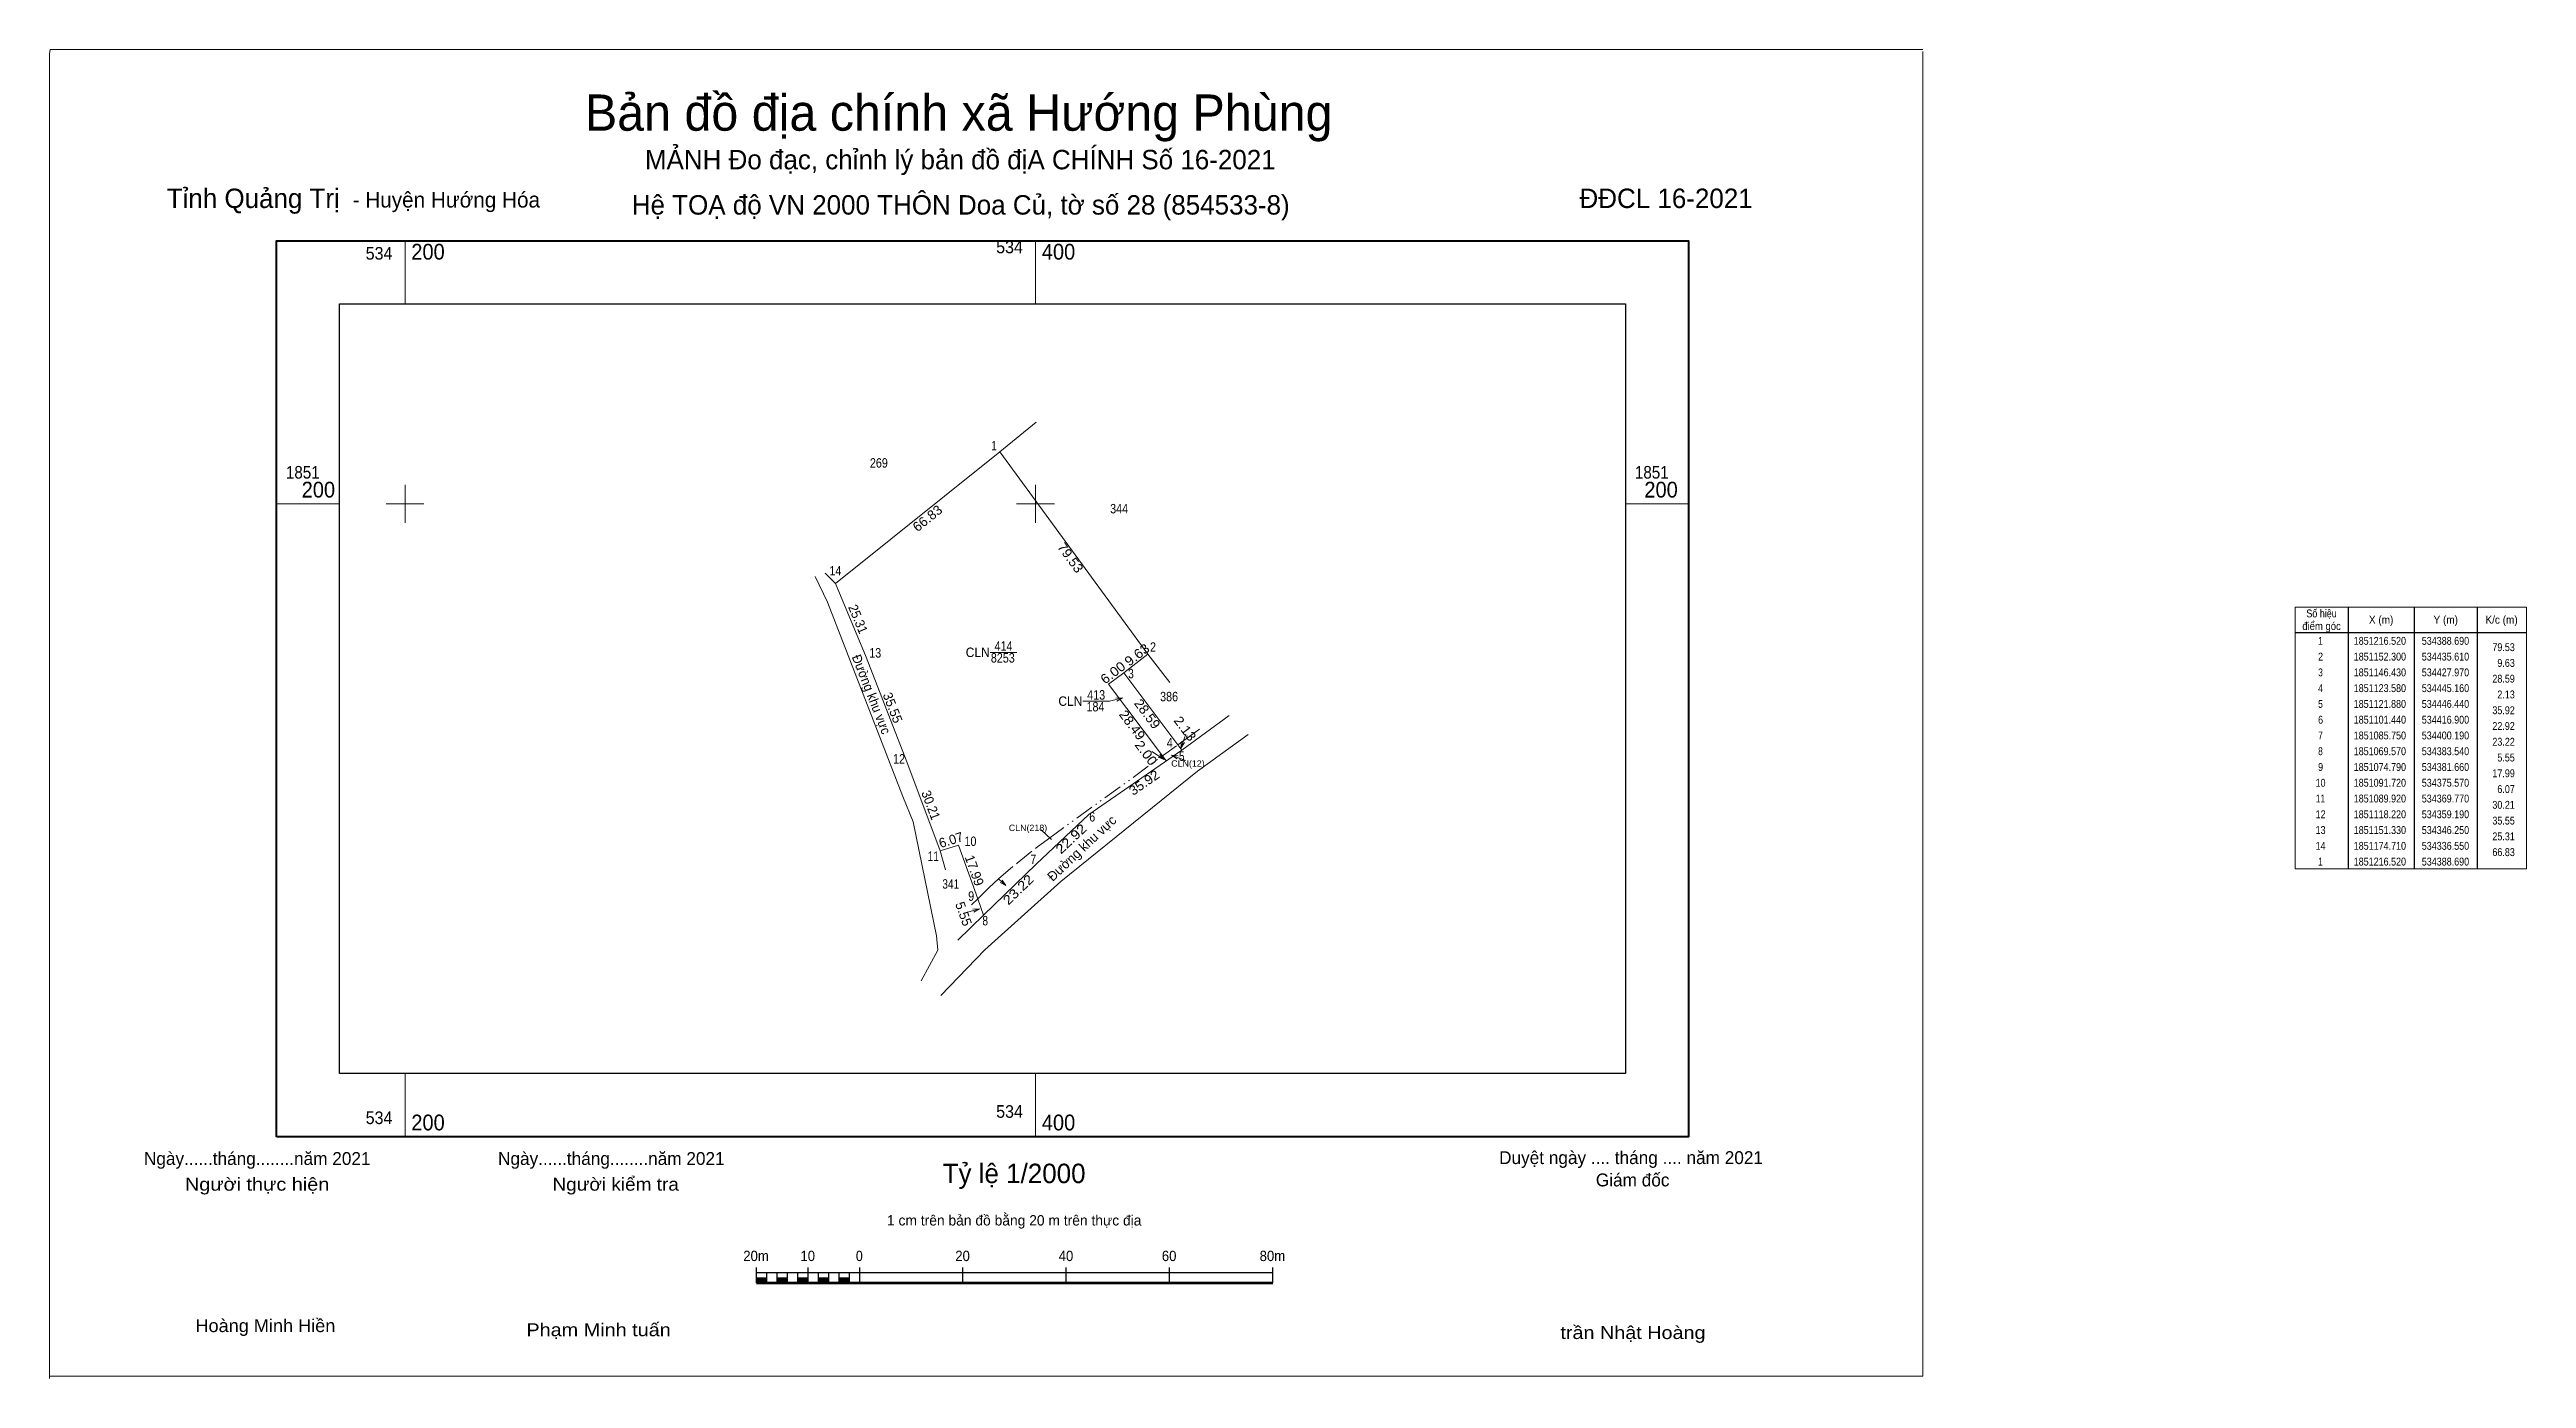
# Model space of a CAD drawing. Header units: metres. Extents: x 533148 to 534873, y 1850923 to 1851835.
# Drawn here: x 534087 to 534873, y 1850923 to 1851344 of the extents above; entities that cross this region are included whole.
import ezdxf
from ezdxf.enums import TextEntityAlignment as Align

# ---------------------------------------------------------------- set-up
doc = ezdxf.new("R2010")
doc.units = ezdxf.units.M
doc.header["$LTSCALE"] = 1.2
doc.linetypes.add('DASH_DOUBLE_DOT', pattern=[9.2, 5, -1.2, 0.3, -1.2, 0.3, -1.2])
doc.linetypes.add('MEDIUM_DASHED', pattern=[4.5, 3, -1.5])
for name, color, linetype, lineweight in [('1', 7, 'Continuous', 13), ('10', 7, 'Continuous', 13), ('11', 7, 'Continuous', 13), ('13', 7, 'Continuous', 13), ('2', 7, 'Continuous', 25), ('29', 7, 'Continuous', 13), ('4', 7, 'Continuous', 13), ('54', 7, 'Continuous', 13), ('63', 7, 'Continuous', 13)]:
    doc.layers.add(name, color=color, linetype=linetype, lineweight=lineweight)

msp = doc.modelspace()

# ---------------------------------------------------------------- texts
at = {"layer": '13'}
for s, height, width, p in [('414', 3, 0.85, (534389.85, 1851153.39)), ('8253', 3, 0.85, (534389.63, 1851149.66)), ('413', 3, 0.85, (534419.245, 1851137.91)), ('184', 3, 0.85, (534419.02, 1851134.18)), ('CLN(12)', 2, 1.05, (534448.36, 1851116.67)), ('CLN(218)', 2, 1.05, (534397.62, 1851096.26))]:
    msp.add_text(s, height=height, dxfattribs=dict(at, width=width)).set_placement(p, align=Align.CENTER)
at = {"layer": '13', "width": 0.95}
for p in [(534385.49, 1851151.42), (534414.88, 1851135.94)]:
    msp.add_text('CLN', height=3, dxfattribs=at).set_placement(p, align=Align.RIGHT)
at = {"layer": '2'}
for s, height, p in [('Bản đồ địa chính xã Hướng Phùng', 11.48, (534375.635, 1851318.32)), ('MẢNH Đo đạc, chỉnh lý bản đồ địA CHÍNH Số 16-2021', 6.16, (534376.14, 1851306.08)), ('Hệ TOẠ độ VN 2000 THÔN Doa Củ, tờ số 28 (854533-8)', 6.16, (534376.285, 1851291.72)), ('Ngày......tháng........năm 2021', 4.08, (534153.125, 1850990.36)), ('Ngày......tháng........năm 2021', 4.08, (534265.445, 1850990.36)), ('Tỷ lệ 1/2000', 6.16, (534393.215, 1850984.6)), ('Duyệt ngày .... tháng .... năm 2021', 4.08, (534588.915, 1850990.64)), ('Giám đốc', 4.08, (534589.425, 1850983.56)), ('1 cm trên bản đồ bằng 20 m trên thực địa', 3.28, (534393.25, 1850971.16))]:
    msp.add_text(s, height=height, dxfattribs=at).set_placement(p, align=Align.CENTER)
for s, height, p in [('Tỉnh Quảng Trị ', 6.156, (534124.42, 1851293.8)), ('- Huyện Hướng Hóa', 4.912, (534183.38, 1851293.96))]:
    msp.add_text(s, height=height, dxfattribs=at).set_placement(p)
msp.add_text('ĐĐCL 16-2021', height=6.16, dxfattribs=at).set_placement((534627.51, 1851293.8), align=Align.RIGHT)
for s, height, width, p in [('Người thực hiện', 4.094, 1.15, (534153.085, 1850982.2)), ('Người kiểm tra', 4.094, 1.1, (534266.82, 1850982.2)), ('20m', 3.275, 0.95, (534311.35, 1850959.88)), ('10', 3.275, 0.95, (534327.75, 1850959.88)), ('0', 3.275, 0.9, (534344.115, 1850959.88)), ('20', 3.275, 0.95, (534376.87, 1850959.88)), ('40', 3.275, 0.95, (534409.67, 1850959.88)), ('60', 3.275, 0.95, (534442.39, 1850959.88)), ('80m', 3.275, 0.95, (534475.15, 1850959.88)), ('Hoàng Minh Hiền', 4.09, 1.05, (534155.715, 1850937.36)), ('Phạm Minh tuấn', 4.09, 1.15, (534261.4, 1850936.05)), ('trần Nhật Hoàng', 4.08, 1.15, (534589.52, 1850935.16))]:
    msp.add_text(s, height=height, dxfattribs=dict(at, width=width)).set_placement(p, align=Align.CENTER)
at = {"layer": '4'}
for s, width, p in [(' 1', 0.75, (534387.67, 1851216.92)), (' 14', 0.85, (534338.41, 1851177.28)), (' 13', 0.85, (534351.05, 1851151.24)), (' 2', 0.85, (534438.22, 1851153.09)), (' 3', 0.8, (534431.17, 1851144.67)), (' 4', 0.85, (534443.55, 1851122.79)), (' 12', 0.85, (534358.61, 1851117.64)), (' 5', 0.8, (534447.29, 1851118.48)), (' 6', 0.85, (534418.95, 1851099.27)), (' 10', 0.85, (534381.26, 1851091.5)), (' 11', 0.8, (534369.37, 1851086.77)), (' 7', 0.8, (534400.19, 1851085.75)), (' 9', 0.85, (534380.54, 1851074.13)), (' 8', 0.8, (534384.94, 1851066.32))]:
    msp.add_text(s, height=3, dxfattribs=dict(at, width=width)).set_placement(p, align=Align.RIGHT)
for s, width, p in [('269', 0.85, (534350.315, 1851211.47)), ('344', 0.85, (534426.53, 1851196.97)), ('386', 0.85, (534442.37, 1851137.38)), ('341', 0.8, (534373.12, 1851077.96))]:
    msp.add_text(s, height=3, dxfattribs=dict(at, width=width)).set_placement(p, align=Align.CENTER)
for s, rotation, width, p in [('66.83', 38.725, 1.05, (534366.667, 1851194.239)), ('79.53', 306.152, 1.05, (534409.871, 1851182.01)), ('25.31', 292.533, 0.95, (534342.346, 1851162.89)), ('Đường khu vực', 291.346, 0.95, (534346.534, 1851139.056)), ('6.00', 37.536, 1.1, (534425.456, 1851145.283)), ('9.63', 37.536, 1.1, (534433.096, 1851150.939)), ('28.49', 306.954, 1.05, (534429.476, 1851128.962)), ('28.59', 306.954, 1.05, (534434.266, 1851132.502)), ('2.13', 306.978, 1.1, (534446.24, 1851127.827)), ('2.00', 306.978, 1.1, (534433.883, 1851120.107)), ('35.92', 34.681, 1.05, (534435.317, 1851110.35)), ('30.21', 290.498, 0.95, (534365.385, 1851103.955)), ('22.92', 43.197, 1.15, (534412.313, 1851092.697)), ('23.22', 44.18, 1.15, (534395.57, 1851076.592))]:
    msp.add_text(s, height=3, rotation=rotation, dxfattribs=dict(at, width=width)).set_placement(p, align=Align.CENTER)
for s, rotation, p in [('35.55', 291.346, (534353.3, 1851134.806)), ('6.07', 17.241, (534373.64, 1851091.984)), ('Đường khu vực', 43.197, (534415.698, 1851089.683)), ('17.99', 289.784, (534379.202, 1851083.248)), ('5.55', 289.807, (534375.788, 1851069.468))]:
    msp.add_text(s, height=3, rotation=rotation, dxfattribs=at).set_placement(p, align=Align.CENTER)
at = {"layer": '63'}
for s, height, width, p in [('200', 5, 0.95, (534202, 1851277.44)), ('400', 5, 0.95, (534402, 1851277.44)), ('1851', 4, 0.9, (534162.22, 1851208)), ('1851', 4, 0.9, (534162.22, 1851208)), ('1851', 4, 0.9, (534590.14, 1851208)), ('1851', 4, 0.9, (534590.14, 1851208)), ('200', 5, 0.95, (534167.22, 1851202)), ('200', 5, 0.95, (534593.14, 1851202)), ('200', 5, 0.95, (534202, 1851001.32)), ('400', 5, 0.95, (534402, 1851001.32))]:
    msp.add_text(s, height=height, dxfattribs=dict(at, width=width)).set_placement(p)
for s, height, width, p in [('534', 4, 0.95, (534396, 1851279.44)), ('534', 4, 0.95, (534196, 1851277.44)), ('79.53', 2.5, 0.85, (534869.25, 1851153.3)), ('9.63', 2.5, 0.85, (534869.25, 1851148.3)), ('28.59', 2.5, 0.85, (534869.25, 1851143.3)), ('2.13', 2.5, 0.85, (534869.25, 1851138.3)), ('35.92', 2.5, 0.85, (534869.25, 1851133.3)), ('22.92', 2.5, 0.85, (534869.25, 1851128.3)), ('23.22', 2.5, 0.85, (534869.25, 1851123.3)), ('5.55', 2.5, 0.85, (534869.25, 1851118.3)), ('17.99', 2.5, 0.85, (534869.25, 1851113.3)), ('6.07', 2.5, 0.85, (534869.25, 1851108.3)), ('30.21', 2.5, 0.85, (534869.25, 1851103.3)), ('35.55', 2.5, 0.85, (534869.25, 1851098.3)), ('25.31', 2.5, 0.85, (534869.25, 1851093.3)), ('66.83', 2.5, 0.85, (534869.25, 1851088.3)), ('534', 4, 0.95, (534196, 1851003.32)), ('534', 4, 0.95, (534396, 1851005.32))]:
    msp.add_text(s, height=height, dxfattribs=dict(at, width=width)).set_placement(p, align=Align.RIGHT)
for s, width, p in [('Số hiệu', 0.85, (534807.95, 1851164)), ('X (m)', 0.95, (534826.85, 1851162)), ('Y (m)', 0.95, (534847.345, 1851162)), ('K/c (m)', 0.95, (534865.05, 1851162)), ('điểm góc', 0.9, (534807.95, 1851160)), (' 1', 0.75, (534807.245, 1851155.3)), ('1851216.520', 0.85, (534826.45, 1851155.3)), ('534388.690', 0.85, (534847.255, 1851155.3)), (' 2', 0.85, (534807.25, 1851150.3)), ('1851152.300', 0.85, (534826.45, 1851150.3)), ('534435.610', 0.85, (534847.255, 1851150.3)), (' 4', 0.85, (534807.245, 1851140.3)), (' 3', 0.8, (534807.25, 1851145.3)), ('1851146.430', 0.85, (534826.45, 1851145.3)), ('1851123.580', 0.85, (534826.45, 1851140.3)), ('534427.970', 0.85, (534847.255, 1851145.3)), ('534445.160', 0.85, (534847.255, 1851140.3)), (' 5', 0.8, (534807.25, 1851135.3)), (' 6', 0.85, (534807.25, 1851130.3)), ('1851121.880', 0.85, (534826.45, 1851135.3)), ('1851101.440', 0.85, (534826.45, 1851130.3)), ('534446.440', 0.85, (534847.255, 1851135.3)), ('534416.900', 0.85, (534847.255, 1851130.3)), (' 7', 0.8, (534807.25, 1851125.3)), ('1851085.750', 0.85, (534826.45, 1851125.3)), ('534400.190', 0.85, (534847.255, 1851125.3)), (' 9', 0.85, (534807.245, 1851115.3)), (' 8', 0.8, (534807.25, 1851120.3)), ('1851069.570', 0.85, (534826.45, 1851120.3)), ('1851074.790', 0.85, (534826.45, 1851115.3)), ('534383.540', 0.85, (534847.255, 1851120.3)), ('534381.660', 0.85, (534847.255, 1851115.3)), (' 10', 0.85, (534807.245, 1851110.3)), ('1851091.720', 0.85, (534826.45, 1851110.3)), ('534375.570', 0.85, (534847.255, 1851110.3)), (' 12', 0.85, (534807.25, 1851100.3)), (' 11', 0.8, (534807.245, 1851105.3)), ('1851089.920', 0.85, (534826.45, 1851105.3)), ('1851118.220', 0.85, (534826.45, 1851100.3)), ('534369.770', 0.85, (534847.255, 1851105.3)), ('534359.190', 0.85, (534847.255, 1851100.3)), (' 13', 0.85, (534807.25, 1851095.3)), ('1851151.330', 0.85, (534826.45, 1851095.3)), ('534346.250', 0.85, (534847.255, 1851095.3)), (' 14', 0.85, (534807.245, 1851090.3)), (' 1', 0.75, (534807.245, 1851085.3)), ('1851174.710', 0.85, (534826.45, 1851090.3)), ('1851216.520', 0.85, (534826.45, 1851085.3)), ('534336.550', 0.85, (534847.255, 1851090.3)), ('534388.690', 0.85, (534847.255, 1851085.3))]:
    msp.add_text(s, height=2.5, dxfattribs=dict(at, width=width)).set_placement(p, align=Align.CENTER)

# ---------------------------------------------------------------- hatches: boundary and pattern name
at = {"layer": '2'}
for points in [[(534311.47, 1850952.94), (534314.74, 1850952.94), (534314.74, 1850954.58), (534311.47, 1850954.58)], [(534318.02, 1850952.94), (534321.3, 1850952.94), (534321.3, 1850954.58), (534318.02, 1850954.58)], [(534324.57, 1850952.94), (534327.85, 1850952.94), (534327.85, 1850954.58), (534324.57, 1850954.58)], [(534331.12, 1850952.94), (534334.4, 1850952.94), (534334.4, 1850954.58), (534331.12, 1850954.58)], [(534337.68, 1850952.94), (534340.95, 1850952.94), (534340.95, 1850954.58), (534337.68, 1850954.58)]]:
    msp.add_hatch(color=256, dxfattribs=at).paths.add_polyline_path(points)

# ---------------------------------------------------------------- linework, layer by layer
at = {"layer": '1'}
for points in [[(534388.69, 1851216.52), (534435.61, 1851152.3), (534427.97, 1851146.43), (534445.16, 1851123.58), (534446.44, 1851121.88), (534416.9, 1851101.44), (534400.19, 1851085.75), (534383.54, 1851069.57), (534381.66, 1851074.79), (534375.57, 1851091.72), (534369.77, 1851089.92), (534359.19, 1851118.22), (534346.25, 1851151.33), (534336.55, 1851174.71)], [(534799.55, 1851167.25), (534872.95, 1851167.25), (534872.95, 1851084.25), (534799.55, 1851084.25)]]:
    msp.add_lwpolyline(points, close=True, dxfattribs=at)
at = {"layer": '10'}
for p, q in [((534423.17, 1851142.83), (534427.97, 1851146.43)), ((534427.97, 1851146.43), (534445.16, 1851123.58)), ((534445.16, 1851123.58), (534446.44, 1851121.88)), ((534375.57, 1851091.72), (534369.77, 1851089.92)), ((534381.66, 1851074.79), (534375.57, 1851091.72))]:
    msp.add_line(p, q, dxfattribs=at)
for points in [[(534369.74, 1851090), (534359.19, 1851118.22), (534346.25, 1851151.33), (534336.55, 1851174.71), (534388.69, 1851216.51)], [(534388.69, 1851216.52), (534435.61, 1851152.3), (534427.97, 1851146.43)], [(534441.5, 1851118.46), (534440.3, 1851120.06), (534423.17, 1851142.83)], [(534446.44, 1851121.88), (534416.9, 1851101.44), (534400.19, 1851085.75), (534383.54, 1851069.57), (534381.66, 1851074.79)]]:
    msp.add_lwpolyline(points, dxfattribs=at)
at = {"layer": '11'}
for p, q in [((534087.42, 1851344.05), (534681.42, 1851344.05)), ((534681.43, 1851343.42), (534681.43, 1850923.42)), ((534681.42, 1850923.41), (534087.42, 1850923.41))]:
    msp.add_line(p, q, dxfattribs=at)
msp.add_lwpolyline([(534087.24, 1850922.66), (534087.24, 1851342.66), (534087.42, 1851344.05)], dxfattribs=at)
at = {"layer": '13'}
for p, q in [((534385.63, 1851152.87), (534394.03, 1851152.87)), ((534415.02, 1851137.39), (534423.42, 1851137.39))]:
    msp.add_line(p, q, dxfattribs=at)
at = {"layer": '2'}
for p, q in [((534311.47, 1850952.94), (534311.47, 1850957.85)), ((534311.47, 1850956.22), (534475.26, 1850956.22)), ((534314.74, 1850952.94), (534314.74, 1850956.22)), ((534318.02, 1850952.94), (534318.02, 1850956.22)), ((534321.3, 1850952.94), (534321.3, 1850956.22)), ((534324.57, 1850952.94), (534324.57, 1850956.22)), ((534327.85, 1850952.94), (534327.85, 1850957.85)), ((534331.12, 1850952.94), (534331.12, 1850956.22)), ((534334.4, 1850952.94), (534334.4, 1850956.22)), ((534337.68, 1850952.94), (534337.68, 1850956.22)), ((534340.95, 1850952.94), (534340.95, 1850956.22)), ((534344.23, 1850952.94), (534344.23, 1850957.85)), ((534376.99, 1850952.94), (534376.99, 1850957.85)), ((534409.74, 1850952.94), (534409.74, 1850957.85)), ((534442.5, 1850952.94), (534442.5, 1850957.85)), ((534475.26, 1850952.94), (534475.26, 1850957.85))]:
    msp.add_line(p, q, dxfattribs=at)
at = {"layer": '2', "lineweight": 53}
msp.add_line((534311.47, 1850952.94), (534475.26, 1850952.94), dxfattribs=at)
at = {"layer": '2', "lineweight": 13}
for points in [[(534311.47, 1850952.94), (534314.74, 1850952.94), (534314.74, 1850954.58), (534311.47, 1850954.58)], [(534318.02, 1850952.94), (534321.3, 1850952.94), (534321.3, 1850954.58), (534318.02, 1850954.58)], [(534324.57, 1850952.94), (534327.85, 1850952.94), (534327.85, 1850954.58), (534324.57, 1850954.58)], [(534331.12, 1850952.94), (534334.4, 1850952.94), (534334.4, 1850954.58), (534331.12, 1850954.58)], [(534337.68, 1850952.94), (534340.95, 1850952.94), (534340.95, 1850954.58), (534337.68, 1850954.58)]]:
    msp.add_lwpolyline(points, close=True, dxfattribs=at)
at = {"layer": '29', "linetype": 'DASH_DOUBLE_DOT'}
for p, q in [((534404.13, 1851093.8), (534445.16, 1851123.58)), ((534400.21, 1851090.91), (534404.13, 1851093.8)), ((534388.31, 1851081.04), (534394.17, 1851086.08)), ((534394.17, 1851086.08), (534400.21, 1851090.91)), ((534381.66, 1851074.79), (534385.3, 1851078.31)), ((534385.3, 1851078.31), (534388.31, 1851081.04))]:
    msp.add_line(p, q, dxfattribs=at)
at = {"layer": '4'}
for p, q in [((534388.69, 1851216.52), (534400.18, 1851225.88)), ((534336.55, 1851174.71), (534333.3, 1851178.05)), ((534435.61, 1851152.3), (534442.59, 1851143.33)), ((534446.44, 1851121.88), (534461.43, 1851132.9)), ((534445.16, 1851123.58), (534452.02, 1851128.56)), ((534446.08, 1851122.56), (534447.68, 1851126.97)), ((534440.85, 1851118.96), (534436.9, 1851121.5)), ((534369.77, 1851089.92), (534369.74, 1851090)), ((534369.77, 1851089.92), (534371.49, 1851083.93)), ((534382.22, 1851071.53), (534378.08, 1851070.45)), ((534379.66, 1851072.85), (534381.66, 1851074.79)), ((534383.54, 1851069.57), (534375.37, 1851061.63))]:
    msp.add_line(p, q, dxfattribs=at)
at = {"layer": '4', "linetype": 'MEDIUM_DASHED'}
msp.add_line((534390.58, 1851078.98), (534388.31, 1851081.04), dxfattribs=at)
at = {"layer": '4'}
for points in [[(534330.15, 1851176.99), (534333.98, 1851168.77), (534357.95, 1851107.23), (534361.17, 1851099.15), (534368.61, 1851062.98), (534368.98, 1851058.48), (534363.68, 1851048.73)], [(534369.96, 1851044.09), (534383.97, 1851058.58), (534408.01, 1851080.26), (534451.34, 1851115.25), (534467.49, 1851126.85)], [(534439.44, 1851120.46), (534440.85, 1851118.96), (534438.89, 1851119.62)], [(534447.23, 1851124.27), (534446.08, 1851122.56), (534446.29, 1851124.61)], [(534380.16, 1851071.46), (534382.22, 1851071.53), (534380.44, 1851070.5)]]:
    msp.add_lwpolyline(points, dxfattribs=at)
at = {"layer": '4', "linetype": 'MEDIUM_DASHED'}
msp.add_lwpolyline([(534389.43, 1851080.69), (534390.58, 1851078.98), (534388.76, 1851079.95)], dxfattribs=at)
at = {"layer": '54'}
for p, q in [((534427.56, 1851138.47), (534423.42, 1851137.39)), ((534443.19, 1851120.29), (534447.58, 1851118.65)), ((534405.09, 1851093.61), (534401.79, 1851096.6))]:
    msp.add_line(p, q, dxfattribs=at)
for points in [[(534425.5, 1851138.4), (534427.56, 1851138.47), (534425.78, 1851137.44)], [(534444.89, 1851119.12), (534443.19, 1851120.29), (534445.24, 1851120.06)]]:
    msp.add_lwpolyline(points, dxfattribs=at)
at = {"layer": '63'}
for p, q in [((534200, 1851263.44), (534200, 1851283.44)), ((534400, 1851263.44), (534400, 1851283.44)), ((534200, 1851194), (534200, 1851206)), ((534400, 1851194), (534400, 1851206)), ((534159.22, 1851200), (534179.22, 1851200)), ((534194, 1851200), (534206, 1851200)), ((534394, 1851200), (534406, 1851200)), ((534587.14, 1851200), (534607.14, 1851200)), ((534200, 1850999.32), (534200, 1851019.32)), ((534400, 1850999.32), (534400, 1851019.32))]:
    msp.add_line(p, q, dxfattribs=at)
at = {"layer": '63', "lineweight": 25}
for p, q in [((534816.35, 1851167.25), (534816.35, 1851084.25)), ((534837.35, 1851167.25), (534837.35, 1851084.25)), ((534857.35, 1851167.25), (534857.35, 1851084.25)), ((534799.55, 1851159.25), (534872.95, 1851159.25))]:
    msp.add_line(p, q, dxfattribs=at)
at = {"layer": '63', "lineweight": 40}
msp.add_lwpolyline([(534159.22, 1850999.32), (534159.22, 1851283.44), (534607.14, 1851283.44), (534607.14, 1850999.32)], close=True, dxfattribs=at)
at = {"layer": '63', "lineweight": 25}
msp.add_lwpolyline([(534179.22, 1851019.32), (534179.22, 1851263.44), (534587.14, 1851263.44), (534587.14, 1851019.32)], close=True, dxfattribs=at)
msp.add_lwpolyline([(534179.22, 1851019.32), (534179.22, 1851263.44), (534587.14, 1851263.44), (534587.14, 1851019.32)], close=True, dxfattribs=at)
msp.add_lwpolyline([(534179.22, 1851019.32), (534179.22, 1851263.44), (534587.14, 1851263.44), (534587.14, 1851019.32)], close=True, dxfattribs=at)

msp.set_redraw_order([(e.dxf.handle, doc.entitydb.next_handle()) for e in msp.query("TEXT MTEXT ATTDEF DIMENSION ARC_DIMENSION")])  # texts and dimensions are drawn at this point

doc.saveas('drawing.dxf')
